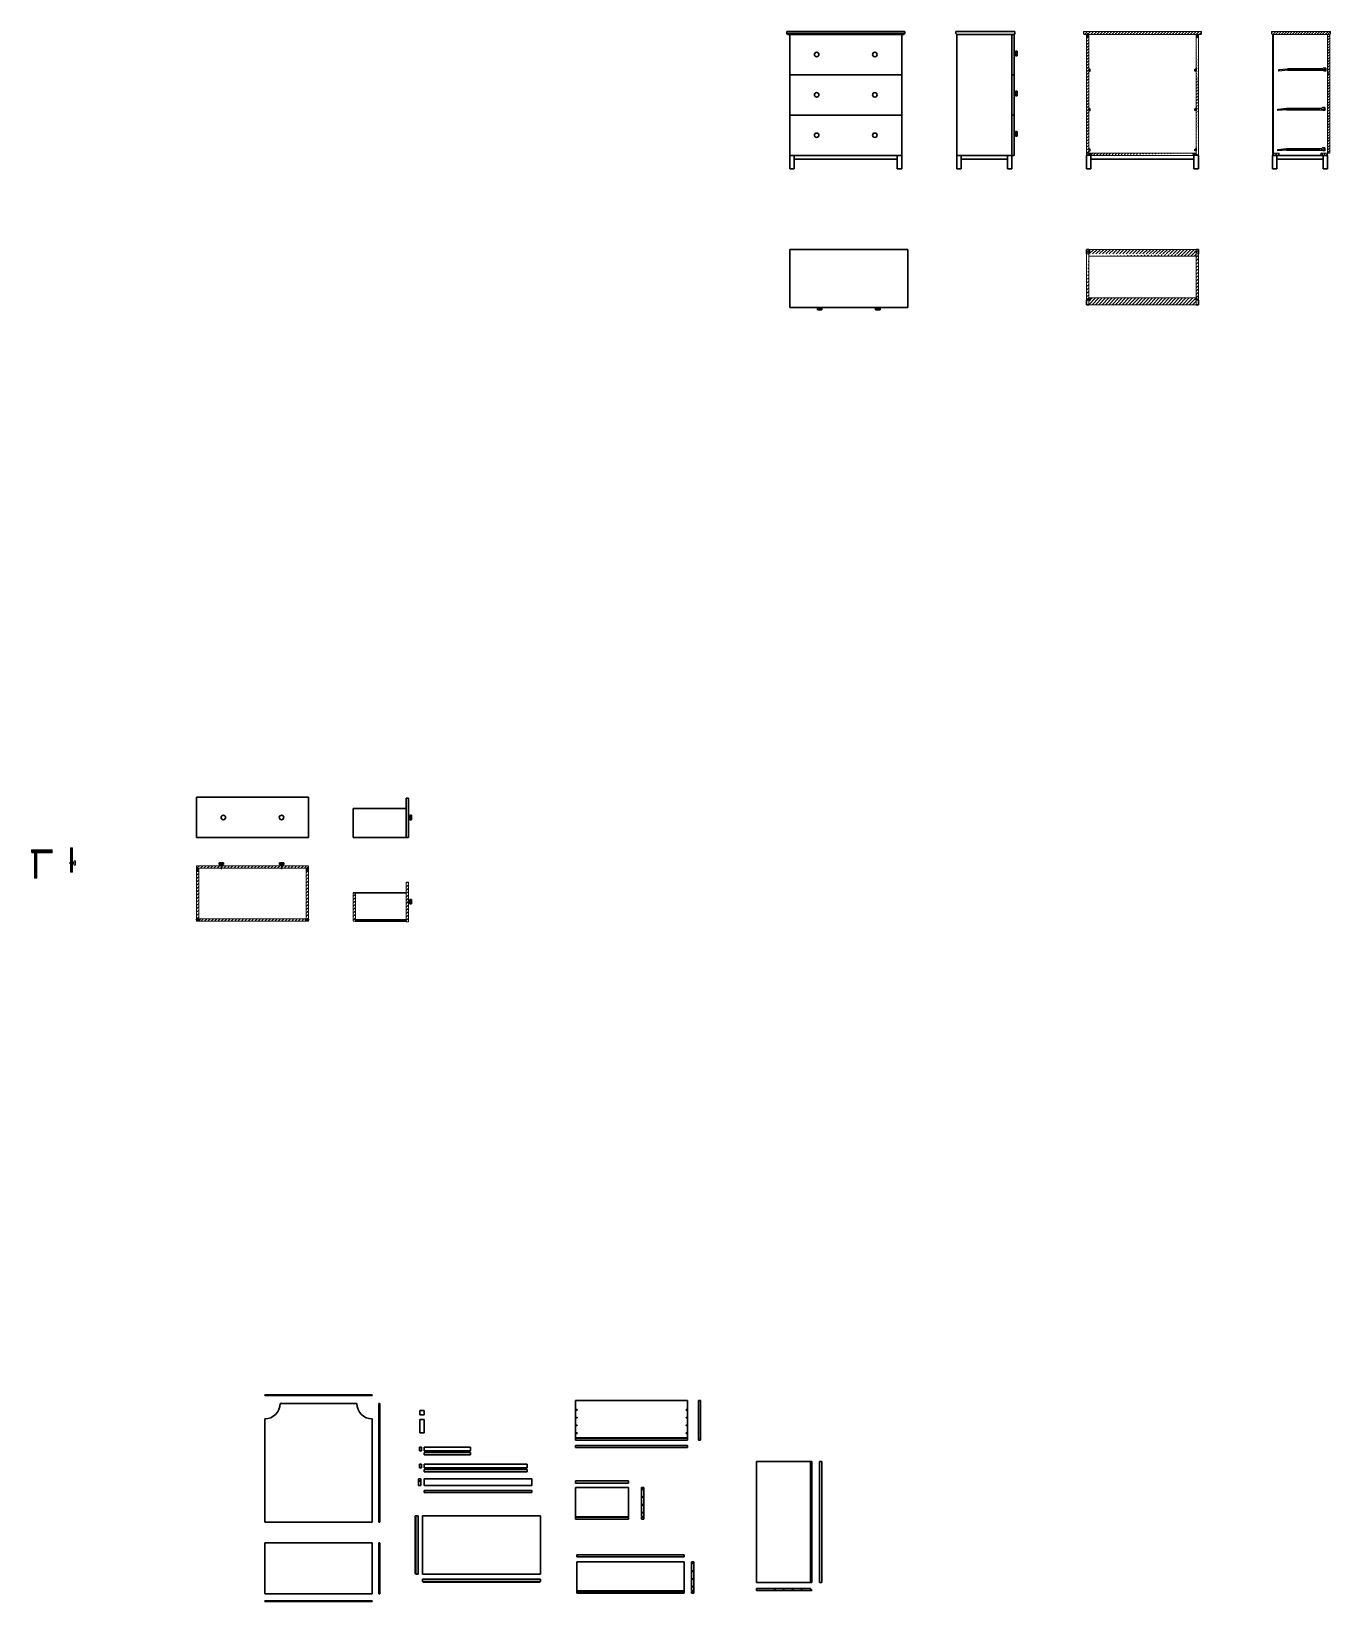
# Model space of a CAD drawing. Header units: millimetres. Extents: x 1117 to 1987, y 1384 to 2435.
import ezdxf

# ---------------------------------------------------------------- set-up
doc = ezdxf.new("R2010")
doc.units = ezdxf.units.MM
for name, color, linetype, lineweight in [('arredi', 8, 'Continuous', 30), ('sezionato', 2, 'Continuous', 18), ('Struttura', 7, 'Continuous', 18)]:
    doc.layers.add(name, color=color, linetype=linetype, lineweight=lineweight)
doc.layers.add('giunzioni', color=5, linetype='Continuous')
doc.layers.add('Viti', color=3, linetype='Continuous')
doc.layers.add('non sez', color=8, linetype='Continuous', plot=False)

# ---------------------------------------------------------------- blocks, each defined once
blk = doc.blocks.new('100412')
for p, q in [((40.5, 243.5), (40.4, 243.5)), ((40.4, 243.2), (40.5, 243.1)), ((40.5, 243.2), (40.5, 243.5)), ((40.6, 243.2), (40.5, 243.5)), ((40.5, 243.5), (40.5, 243.5)), ((40.5, 243.5), (40.5, 243.5)), ((40.6, 243.5), (40.5, 243.5)), ((40.5, 243.1), (40.5, 243.2)), ((40.5, 243.2), (40.5, 243.1)), ((40.5, 243.1), (40.6, 243.2)), ((40.6, 243.2), (40.6, 243.5)), ((40.6, 243.5), (40.6, 243.5)), ((40.7, 243.5), (40.6, 243.5)), ((40.6, 243.5), (40.6, 243.5)), ((40.6, 243.2), (40.6, 243.1)), ((40.6, 243.1), (40.6, 243.2)), ((40.6, 243.2), (40.7, 243.1)), ((40.7, 243.2), (40.7, 243.5)), ((40.8, 243.2), (40.7, 243.5)), ((40.7, 243.5), (40.7, 243.5)), ((40.7, 243.5), (40.7, 243.5)), ((40.8, 243.5), (40.7, 243.5)), ((40.7, 243.1), (40.7, 243.2)), ((40.7, 243.2), (40.7, 243.1)), ((40.7, 243.1), (40.8, 243.2)), ((40.8, 243.2), (40.8, 243.5)), ((40.8, 243.5), (40.8, 243.5)), ((40.9, 243.5), (40.8, 243.5)), ((40.8, 243.5), (40.8, 243.5)), ((40.8, 243.2), (40.8, 243.1)), ((40.8, 243.1), (40.8, 243.2)), ((40.8, 243.2), (40.9, 243.1)), ((40.9, 243.2), (40.9, 243.5)), ((41, 243.5), (40.9, 243.5)), ((40.9, 243.5), (40.9, 243.5)), ((40.9, 243.1), (40.9, 243.2)), ((40.9, 243.2), (41, 243.1)), ((41, 243.2), (41, 243.5)), ((41, 243.2), (41, 243.5)), ((41, 243.5), (41, 243.5)), ((41, 243.5), (41, 243.5)), ((41.1, 243.5), (41, 243.5)), ((41, 243.5), (41, 243.5)), ((41, 243.1), (41, 243.2)), ((41, 243.2), (41, 243.1)), ((41, 243.1), (41, 243.2)), ((41, 243.2), (41.1, 243.1)), ((41.1, 243.2), (41.1, 243.5)), ((41.2, 243.5), (41.1, 243.5)), ((41.1, 243.5), (41.1, 243.5)), ((41.1, 243.1), (41.1, 243.2)), ((41.1, 243.2), (41.2, 243.1)), ((41.2, 243.2), (41.2, 243.5)), ((41.3, 243.2), (41.2, 243.5)), ((41.2, 243.5), (41.2, 243.5)), ((41.2, 243.5), (41.2, 243.5)), ((41.3, 243.5), (41.2, 243.5)), ((41.2, 243.1), (41.2, 243.2)), ((41.2, 243.2), (41.2, 243.1)), ((41.2, 243.1), (41.3, 243.2)), ((41.3, 243.2), (41.3, 243.5)), ((41.3, 243.5), (41.3, 243.5)), ((41.4, 243.5), (41.3, 243.5)), ((41.3, 243.5), (41.3, 243.5)), ((41.3, 243.2), (41.3, 243.1)), ((41.3, 243.1), (41.3, 243.2)), ((41.3, 243.2), (41.4, 243.1)), ((41.4, 243.2), (41.4, 243.5)), ((41.5, 243.2), (41.4, 243.5)), ((41.4, 243.5), (41.4, 243.5)), ((41.4, 243.5), (41.4, 243.5)), ((41.5, 243.5), (41.4, 243.5)), ((41.4, 243.1), (41.4, 243.2)), ((41.4, 243.2), (41.4, 243.1)), ((41.4, 243.1), (41.5, 243.2)), ((41.5, 243.2), (41.5, 243.5)), ((41.5, 243.5), (41.5, 243.5)), ((41.6, 243.5), (41.5, 243.5)), ((41.5, 243.5), (41.5, 243.5)), ((41.5, 243.2), (41.5, 243.1)), ((41.5, 243.1), (41.5, 243.2)), ((41.5, 243.2), (41.6, 243.1)), ((41.6, 243.2), (41.6, 243.5)), ((41.7, 243.5), (41.6, 243.5)), ((41.6, 243.5), (41.6, 243.5)), ((41.6, 243.1), (41.6, 243.2)), ((41.6, 243.2), (41.7, 243.1)), ((41.7, 243.2), (41.7, 243.5)), ((41.7, 243.2), (41.7, 243.5)), ((41.7, 243.5), (41.7, 243.5)), ((41.7, 243.5), (41.7, 243.5)), ((41.8, 243.5), (41.7, 243.5)), ((41.7, 243.5), (41.7, 243.5)), ((41.7, 243.1), (41.7, 243.2)), ((41.7, 243.2), (41.7, 243.1)), ((41.7, 243.1), (41.7, 243.2)), ((41.7, 243.2), (41.8, 243.1)), ((41.8, 243.2), (41.8, 243.5)), ((41.9, 243.5), (41.8, 243.5)), ((41.8, 243.5), (41.8, 243.5)), ((41.8, 243.1), (41.8, 243.2)), ((41.8, 243.2), (41.9, 243.1)), ((41.9, 243.2), (41.9, 243.5)), ((42, 243.2), (41.9, 243.5)), ((41.9, 243.5), (41.9, 243.5)), ((41.9, 243.5), (41.9, 243.5)), ((42, 243.5), (41.9, 243.5)), ((41.9, 243.1), (41.9, 243.2)), ((41.9, 243.2), (41.9, 243.1)), ((41.9, 243.1), (42, 243.2)), ((42, 243.2), (42, 243.5)), ((42, 243.5), (42, 243.5)), ((42.1, 243.5), (42, 243.5)), ((42, 243.5), (42, 243.5)), ((42, 243.2), (42, 243.1)), ((42, 243.1), (42, 243.2)), ((42, 243.2), (42.1, 243.1)), ((42.1, 243.2), (42.1, 243.5)), ((42.2, 243.2), (42.1, 243.5)), ((42.1, 243.5), (42.1, 243.5)), ((42.1, 243.5), (42.1, 243.5)), ((42.2, 243.5), (42.1, 243.5)), ((42.1, 243.1), (42.1, 243.2)), ((42.1, 243.2), (42.1, 243.1)), ((42.1, 243.1), (42.2, 243.2)), ((42.2, 243.2), (42.2, 243.5)), ((42.2, 243.5), (42.2, 243.5)), ((42.3, 243.5), (42.2, 243.5)), ((42.2, 243.5), (42.2, 243.5)), ((42.2, 243.2), (42.2, 243.1)), ((42.2, 243.1), (42.2, 243.2)), ((42.2, 243.2), (42.3, 243.1)), ((42.3, 243.2), (42.3, 243.5)), ((42.4, 243.5), (42.3, 243.5)), ((42.3, 243.5), (42.3, 243.5)), ((42.3, 243.1), (42.3, 243.2)), ((42.3, 243.2), (42.4, 243.1)), ((42.5, 243.5), (42.4, 243.5)), ((42.4, 243.5), (42.4, 243.5)), ((42.4, 243.2), (42.4, 243.5)), ((42.4, 243.2), (42.4, 243.5)), ((42.4, 243.5), (42.4, 243.5)), ((42.4, 243.5), (42.4, 243.5)), ((42.4, 243.2), (42.5, 243.1)), ((42.4, 243.1), (42.4, 243.2)), ((42.4, 243.2), (42.4, 243.1)), ((42.4, 243.1), (42.4, 243.2)), ((42.5, 243.2), (42.5, 243.5)), ((42.6, 243.5), (42.5, 243.5)), ((42.5, 243.5), (42.5, 243.5)), ((42.5, 243.1), (42.5, 243.2)), ((42.5, 243.2), (42.6, 243.1)), ((42.6, 243.2), (42.6, 243.5)), ((42.6, 243.5), (42.6, 243.5)), ((42.6, 243.4), (42.6, 243.2)), ((42.6, 243.1), (42.6, 243.2)), ((42.6, 243.2), (42.6, 243.2))]:
    blk.add_line(p, q)
blk.add_lwpolyline([(40.3, 242.9), (40.3, 243.7, -0.414214), (40.3, 243.8), (40.4, 243.8, -0.414214), (40.4, 243.7), (40.4, 242.9, -0.414214), (40.4, 242.9), (40.3, 242.9, -0.414214)], format="xyb", close=True)
for centre, radius, start, end in [((40.5, 243.3), 0.406, 120.5102, 239.4898), ((42.6, 243.4), 0.025, 0, 90), ((42.6, 243.2), 0.025, 270, 0)]:
    blk.add_arc(centre, radius, start, end)

msp = doc.modelspace()

# ---------------------------------------------------------------- hatches: boundary and pattern name
at = {"layer": 'sezionato'}
h = msp.add_hatch(dxfattribs=at)
h.set_pattern_fill('ANSI31', color=256, scale=0.45)
h.paths.add_polyline_path([(1821.9, 2434.9), (1900.9, 2434.9), (1900.9, 2433.4), (1900.4, 2432.9), (1822.4, 2432.9), (1821.9, 2433.4)])
edge = h.paths.add_edge_path()
edge.add_line((1897.4, 2351.9), (1825.4, 2351.9))
edge.add_line((1825.4, 2353.4), (1897.4, 2353.4))
edge.add_line((1825.4, 2351.9), (1825.4, 2432.9))
edge.add_line((1823.9, 2432.9), (1823.9, 2351.9))
edge.add_line((1823.9, 2351.9), (1825.4, 2351.9))
edge.add_line((1897.4, 2432.9), (1897.4, 2351.9))
edge.add_line((1898.9, 2351.9), (1898.9, 2432.9))
edge.add_line((1897.4, 2351.9), (1898.9, 2351.9))
h = msp.add_hatch(dxfattribs=at)
h.set_pattern_fill('ANSI31', color=256, scale=0.41)
edge = h.paths.add_edge_path()
edge.add_line((1947.9, 2434.9), (1987.4, 2434.9))
edge.add_line((1985.4, 2432.9), (1948.4, 2432.9))
edge.add_line((1948.4, 2432.9), (1947.9, 2433.4))
edge.add_line((1947.9, 2434.9), (1947.9, 2433.4))
edge.add_line((1987.4, 2433.4), (1987.4, 2434.9))
edge.add_line((1986.9, 2432.9), (1987.4, 2433.4))
h = msp.add_hatch(dxfattribs=at)
h.set_pattern_fill('ANSI31', color=256, scale=0.5)
h.paths.add_polyline_path([(1825.4, 2252), (1897.4, 2252), (1897.4, 2289), (1825.4, 2289)])
edge = h.paths.add_edge_path()
edge.add_line((1825.4, 2256.5), (1897.4, 2256.5))
edge.add_line((1897.4, 2255), (1898.9, 2255))
edge.add_line((1898.9, 2286), (1898.9, 2255))
edge.add_line((1897.4, 2284.5), (1825.4, 2284.5))
edge.add_line((1898.9, 2286), (1897.4, 2286))
edge.add_line((1823.9, 2286), (1823.9, 2255))
edge.add_line((1825.4, 2286), (1823.9, 2286))
edge.add_line((1823.9, 2255), (1825.4, 2255))
h = msp.add_hatch(dxfattribs=at)
h.set_pattern_fill('ANSI31', color=256, scale=0.15)
h.paths.add_polyline_path([(1131.3, 1887.2), (1117.4, 1887.2), (1117.4, 1885.7), (1117.9, 1885.2), (1120, 1885.2), (1120, 1885.9), (1120.1, 1885.9), (1120.1, 1885.2), (1131.3, 1885.2)])
h.paths.add_polyline_path([(1119.9, 1885.1, 0.257195), (1119.8, 1885.2), (1119.4, 1885.2), (1119.4, 1868.1), (1120.8, 1868.1), (1120.9, 1868.2), (1120.9, 1885.2), (1120.3, 1885.2), (1120.3, 1884, -0.272109), (1120.2, 1884.1, -0.262927), (1120.1, 1884.1), (1120.1, 1885.1, -0.262927), (1120.2, 1885.1, -0.272109), (1120.3, 1885.2), (1120.1, 1885.2), (1119.8, 1885.2, -0.272109), (1119.9, 1885.1, -0.262927), (1120, 1885.1), (1120, 1884.1, -0.267949), (1119.9, 1884.1)])
h.paths.add_polyline_path([(1120, 1885.1, -0.414214), (1120.1, 1885.1, -0.414214), (1120.1, 1885.1), (1120.1, 1884.1, -0.414214), (1120.1, 1884.1, -0.414214), (1120, 1884.1)], flags=16)
h.paths.add_polyline_path([(1120.4, 1883.4, -1), (1119.7, 1883.4, -1)], flags=16)
h = msp.add_hatch(dxfattribs=at)
h.set_pattern_fill('ANSI31', color=256, scale=0.26)
h.paths.add_polyline_path([(1368.3, 1840.2), (1334, 1840.2), (1334, 1840.4), (1368.3, 1840.4), (1368.6, 1840.4), (1368.6, 1840.2)])

# ---------------------------------------------------------------- linework, layer by layer
at = {"layer": 'arredi'}
for p, q in [((1623.2, 2434.9), (1702.2, 2434.9)), ((1623.2, 2434.9), (1623.2, 2433.4)), ((1623.7, 2432.9), (1623.2, 2433.4)), ((1623.2, 2433.4), (1702.2, 2433.4)), ((1625.2, 2432.9), (1623.7, 2432.9)), ((1700.2, 2432.9), (1625.2, 2432.9)), ((1625.2, 2432.9), (1625.2, 2351.9)), ((1700.2, 2351.9), (1700.2, 2432.9)), ((1700.2, 2432.9), (1701.7, 2432.9)), ((1701.7, 2432.9), (1702.2, 2433.4)), ((1702.2, 2433.4), (1702.2, 2434.9)), ((1736.5, 2434.9), (1776, 2434.9)), ((1736.5, 2434.9), (1736.5, 2433.4)), ((1737, 2432.9), (1736.5, 2433.4)), ((1774, 2432.9), (1737, 2432.9)), ((1737, 2351.9), (1737, 2432.9)), ((1774, 2432.9), (1774, 2351.9)), ((1775.5, 2432.9), (1774, 2432.9)), ((1775.5, 2432.9), (1776, 2433.4)), ((1775.5, 2406.4), (1775.5, 2432.9)), ((1776, 2433.4), (1776, 2434.9)), ((1776.5, 2420.6), (1775.5, 2420.6)), ((1775.5, 2419.6), (1776.5, 2419.6)), ((1776.5, 2420.6), (1776.5, 2421.6)), ((1776.5, 2421.6), (1777.5, 2421.6)), ((1776.5, 2420.6), (1776.5, 2419.6)), ((1776.5, 2418.6), (1776.5, 2419.6)), ((1777.5, 2418.6), (1776.5, 2418.6)), ((1777.5, 2421.6), (1777.5, 2418.6)), ((1700.2, 2405.9), (1625.2, 2405.9)), ((1774, 2405.9), (1775.5, 2405.9)), ((1775.5, 2379.9), (1775.5, 2406.4)), ((1776.5, 2393.8), (1775.5, 2393.8)), ((1775.5, 2392.8), (1776.5, 2392.8)), ((1776.5, 2393.8), (1776.5, 2394.8)), ((1776.5, 2394.8), (1777.5, 2394.8)), ((1776.5, 2393.8), (1776.5, 2392.8)), ((1776.5, 2391.8), (1776.5, 2392.8)), ((1777.5, 2391.8), (1776.5, 2391.8)), ((1777.5, 2394.8), (1777.5, 2391.8)), ((1625.2, 2378.9), (1700.2, 2378.9)), ((1774, 2378.9), (1775.5, 2378.9)), ((1775.5, 2351.9), (1775.5, 2379.9)), ((1776.5, 2366.8), (1775.5, 2366.8)), ((1775.5, 2365.8), (1776.5, 2365.8)), ((1776.5, 2366.8), (1776.5, 2367.8)), ((1776.5, 2367.8), (1777.5, 2367.8)), ((1776.5, 2366.8), (1776.5, 2365.8)), ((1776.5, 2364.8), (1776.5, 2365.8)), ((1777.5, 2364.8), (1776.5, 2364.8)), ((1777.5, 2367.8), (1777.5, 2364.8)), ((1625.2, 2351.9), (1625.2, 2342.9)), ((1625.2, 2351.9), (1700.2, 2351.9)), ((1628.2, 2342.9), (1628.2, 2351.9)), ((1628.2, 2349.4), (1697.2, 2349.4)), ((1697.2, 2342.9), (1697.2, 2351.9)), ((1700.2, 2351.9), (1700.2, 2342.9)), ((1775.5, 2351.9), (1737, 2351.9)), ((1737, 2342.9), (1737, 2351.9)), ((1740, 2351.9), (1740, 2342.9)), ((1740, 2349.4), (1771, 2349.4)), ((1771, 2342.9), (1771, 2351.9)), ((1774, 2351.9), (1774, 2342.9)), ((1823.9, 2351.9), (1823.9, 2342.9)), ((1826.9, 2342.9), (1826.9, 2351.9)), ((1826.9, 2349.4), (1895.9, 2349.4)), ((1895.9, 2342.9), (1895.9, 2351.9)), ((1898.9, 2351.9), (1898.9, 2342.9)), ((1985.4, 2351.9), (1948.4, 2351.9)), ((1948.4, 2342.9), (1948.4, 2351.9)), ((1951.4, 2351.9), (1951.4, 2342.9)), ((1951.4, 2349.4), (1982.4, 2349.4)), ((1982.4, 2342.9), (1982.4, 2351.9)), ((1985.4, 2351.9), (1985.4, 2342.9)), ((1625.2, 2342.9), (1628.2, 2342.9)), ((1700.2, 2342.9), (1697.2, 2342.9)), ((1740, 2342.9), (1737, 2342.9)), ((1774, 2342.9), (1771, 2342.9)), ((1823.9, 2342.9), (1826.9, 2342.9)), ((1898.9, 2342.9), (1895.9, 2342.9)), ((1951.4, 2342.9), (1948.4, 2342.9)), ((1985.4, 2342.9), (1982.4, 2342.9)), ((1625.2, 2250), (1625.2, 2289)), ((1625.2, 2289), (1704.2, 2289)), ((1704.2, 2289), (1704.2, 2250)), ((1823.9, 2289), (1825.4, 2289)), ((1823.9, 2286), (1823.9, 2289)), ((1897.4, 2289), (1898.9, 2289)), ((1898.9, 2289), (1898.9, 2286)), ((1704.2, 2250), (1625.2, 2250)), ((1643.7, 2248.5), (1643.7, 2249.5)), ((1643.7, 2249.5), (1644.7, 2249.5)), ((1644.7, 2249.5), (1644.7, 2250)), ((1645.7, 2249.5), (1644.7, 2249.5)), ((1645.7, 2249.5), (1645.7, 2250)), ((1645.7, 2249.5), (1646.7, 2249.5)), ((1646.7, 2249.5), (1646.7, 2248.5)), ((1682.7, 2248.5), (1682.7, 2249.5)), ((1682.7, 2249.5), (1683.7, 2249.5)), ((1683.7, 2249.5), (1683.7, 2250)), ((1684.7, 2249.5), (1683.7, 2249.5)), ((1684.7, 2249.5), (1684.7, 2250)), ((1684.7, 2249.5), (1685.7, 2249.5)), ((1685.7, 2249.5), (1685.7, 2248.5)), ((1823.9, 2252), (1823.9, 2255)), ((1825.4, 2252), (1823.9, 2252)), ((1898.9, 2252), (1897.4, 2252)), ((1898.9, 2255), (1898.9, 2252)), ((1646.7, 2248.5), (1643.7, 2248.5)), ((1685.7, 2248.5), (1682.7, 2248.5)), ((1302.9, 1922.3), (1227.9, 1922.3)), ((1227.9, 1922.3), (1227.9, 1895.3)), ((1302.9, 1895.3), (1302.9, 1922.3)), ((1332.8, 1914.8), (1368.3, 1914.8)), ((1332.8, 1895.3), (1332.8, 1914.8)), ((1368.3, 1921.8), (1368.3, 1895.3)), ((1368.3, 1921.8), (1369.8, 1921.8)), ((1369.8, 1895.3), (1369.8, 1921.8)), ((1370.8, 1909.3), (1369.8, 1909.3)), ((1369.8, 1908.3), (1370.8, 1908.3)), ((1370.8, 1909.3), (1370.8, 1910.3)), ((1370.8, 1910.3), (1371.8, 1910.3)), ((1370.8, 1909.3), (1370.8, 1908.3)), ((1370.8, 1907.3), (1370.8, 1908.3)), ((1371.8, 1907.3), (1370.8, 1907.3)), ((1371.8, 1910.3), (1371.8, 1907.3)), ((1302.9, 1895.3), (1227.9, 1895.3)), ((1332.8, 1895.3), (1368.3, 1895.3)), ((1369.8, 1895.3), (1368.3, 1895.3)), ((1243.1, 1877.4), (1243.1, 1878.4)), ((1243.1, 1878.4), (1246.1, 1878.4)), ((1244.1, 1877.4), (1243.1, 1877.4)), ((1244.1, 1877.4), (1245.1, 1877.4)), ((1246.1, 1877.4), (1245.1, 1877.4)), ((1246.1, 1878.4), (1246.1, 1877.4)), ((1283.5, 1877.4), (1283.5, 1878.4)), ((1283.5, 1878.4), (1286.5, 1878.4)), ((1284.5, 1877.4), (1283.5, 1877.4)), ((1284.5, 1877.4), (1285.5, 1877.4)), ((1286.5, 1877.4), (1285.5, 1877.4)), ((1286.5, 1878.4), (1286.5, 1877.4)), ((1332.8, 1858.4), (1368.3, 1858.4)), ((1369.8, 1852.6), (1370.9, 1852.6)), ((1369.8, 1852.2), (1370.9, 1852.2)), ((1370.8, 1852.9), (1370.8, 1853.9)), ((1370.8, 1853.9), (1371.8, 1853.9)), ((1370.8, 1852.9), (1370.8, 1851.9)), ((1370.8, 1850.9), (1370.8, 1851.9)), ((1371.8, 1850.9), (1370.8, 1850.9)), ((1371.7, 1852.6), (1370.9, 1852.6)), ((1371.7, 1852.2), (1370.9, 1852.2)), ((1371.7, 1852.2), (1371.7, 1852.6)), ((1371.8, 1853.9), (1371.8, 1850.9)), ((1334.3, 1839.4), (1368.3, 1839.4)), ((1273.6, 1521.9), (1273.6, 1522.4)), ((1273.6, 1522.4), (1345.6, 1522.4)), ((1273.6, 1521.9), (1345.6, 1521.9)), ((1283.9, 1521.9), (1283.9, 1522.4)), ((1335.3, 1516.5), (1283.9, 1516.5)), ((1335.3, 1521.9), (1335.3, 1522.4)), ((1345.6, 1521.9), (1345.6, 1522.4)), ((1350.6, 1516.5), (1350.1, 1516.5)), ((1350.1, 1516.5), (1350.1, 1437)), ((1350.6, 1437), (1350.6, 1516.5)), ((1481.8, 1492.1), (1481.8, 1518.6)), ((1481.8, 1518.6), (1556.8, 1518.6)), ((1556.8, 1518.6), (1556.8, 1517.5)), ((1556.8, 1517.5), (1556.8, 1492.1)), ((1564, 1518.6), (1564, 1493.6)), ((1564, 1518.6), (1565.5, 1518.6)), ((1565.5, 1492.1), (1565.5, 1518.6)), ((1273.6, 1506.2), (1273.6, 1437)), ((1345.6, 1437), (1345.6, 1506.2)), ((1350.1, 1506.2), (1350.6, 1506.2)), ((1377.4, 1508.9), (1377.4, 1511.9)), ((1377.4, 1511.9), (1380.4, 1511.9)), ((1380.4, 1508.9), (1377.4, 1508.9)), ((1377.4, 1505.9), (1380.4, 1505.9)), ((1377.4, 1505.9), (1377.4, 1496.9)), ((1380.4, 1511.9), (1380.4, 1508.9)), ((1380.4, 1496.9), (1380.4, 1505.9)), ((1377.4, 1496.9), (1380.4, 1496.9)), ((1481.8, 1493.6), (1556.8, 1493.6)), ((1481.8, 1493.4), (1556.8, 1493.4)), ((1564.3, 1493.6), (1564, 1493.6)), ((1564, 1493.4), (1564.3, 1493.4)), ((1564, 1493.4), (1564, 1492.1)), ((1564.3, 1493.4), (1564.3, 1493.6)), ((1377.2, 1484.9), (1377.2, 1487.4)), ((1377.2, 1487.4), (1378.7, 1487.4)), ((1378.7, 1484.9), (1377.2, 1484.9)), ((1378.7, 1484.9), (1378.7, 1487.4)), ((1411.4, 1487.4), (1380.4, 1487.4)), ((1380.4, 1487.4), (1380.4, 1484.9)), ((1380.4, 1484.9), (1411.4, 1484.9)), ((1380.4, 1483.7), (1411.4, 1483.7)), ((1380.4, 1483.7), (1380.4, 1482.2)), ((1411.4, 1482.2), (1380.4, 1482.2)), ((1411.4, 1484.9), (1411.4, 1487.4)), ((1411.4, 1482.2), (1411.4, 1483.7)), ((1556.8, 1492.1), (1481.8, 1492.1)), ((1556.8, 1488.5), (1481.8, 1488.5)), ((1481.8, 1488.5), (1481.8, 1487)), ((1481.8, 1487), (1556.8, 1487)), ((1556.8, 1487), (1556.8, 1488.5)), ((1564, 1492.1), (1565.5, 1492.1)), ((1377.2, 1473.5), (1377.2, 1476)), ((1377.2, 1476), (1378.7, 1476)), ((1378.7, 1473.5), (1377.2, 1473.5)), ((1378.7, 1473.5), (1378.7, 1476)), ((1449.4, 1476), (1380.4, 1476)), ((1380.4, 1473.5), (1380.4, 1476)), ((1380.4, 1473.5), (1449.4, 1473.5)), ((1380.4, 1472.4), (1449.4, 1472.4)), ((1380.4, 1470.9), (1380.4, 1472.4)), ((1449.4, 1473.5), (1449.4, 1476)), ((1449.4, 1470.9), (1449.4, 1472.4)), ((1603, 1477.8), (1603, 1396.8)), ((1640, 1477.8), (1603, 1477.8)), ((1639.2, 1396.8), (1639.2, 1477.8)), ((1640, 1396.8), (1640, 1477.8)), ((1645.1, 1477.8), (1645.1, 1396.8)), ((1646.6, 1477.8), (1645.1, 1477.8)), ((1646.6, 1396.8), (1646.6, 1477.8)), ((1376.6, 1461.7), (1376.6, 1466.2)), ((1376.6, 1466.2), (1378.1, 1466.2)), ((1376.6, 1461.7), (1378.1, 1461.7)), ((1378.1, 1466.2), (1378.1, 1461.7)), ((1449.4, 1470.9), (1380.4, 1470.9)), ((1380.4, 1466.2), (1452.4, 1466.2)), ((1380.4, 1461.7), (1380.4, 1466.2)), ((1452.4, 1461.7), (1380.4, 1461.7)), ((1452.4, 1466.2), (1452.4, 1461.7)), ((1517.3, 1464.8), (1481.8, 1464.8)), ((1481.8, 1464.8), (1481.8, 1463.3)), ((1481.8, 1463.3), (1517.3, 1463.3)), ((1517.3, 1463.3), (1517.3, 1464.8)), ((1380.4, 1458.4), (1452.4, 1458.4)), ((1380.4, 1456.9), (1380.4, 1458.4)), ((1452.4, 1456.9), (1380.4, 1456.9)), ((1452.4, 1458.4), (1452.4, 1456.9)), ((1481.8, 1442.2), (1481.8, 1460.2)), ((1481.8, 1460.2), (1517.3, 1460.2)), ((1517.3, 1460.2), (1517.3, 1442.2)), ((1525.9, 1460.2), (1525.9, 1440.9)), ((1525.9, 1460.2), (1527.4, 1460.2)), ((1527.4, 1439.1), (1527.4, 1460.2)), ((1374.3, 1402.9), (1374.3, 1441.4)), ((1374.3, 1441.4), (1376.3, 1441.4)), ((1374.8, 1402.4), (1374.8, 1441.4)), ((1376.3, 1441.4), (1376.3, 1402.4)), ((1379.2, 1402.4), (1379.2, 1441.4)), ((1379.2, 1441.4), (1458.2, 1441.4)), ((1458.2, 1441.4), (1458.2, 1402.4)), ((1481.8, 1442.2), (1481.8, 1441.9)), ((1481.8, 1439.1), (1481.8, 1441.9)), ((1481.8, 1440.7), (1517.3, 1440.7)), ((1481.8, 1440.4), (1517.3, 1440.4)), ((1517.3, 1441.9), (1517.3, 1442.2)), ((1517.3, 1441.9), (1517.3, 1439.1)), ((1526.9, 1440.9), (1525.9, 1440.9)), ((1525.9, 1440.4), (1526.9, 1440.4)), ((1525.9, 1440.4), (1525.9, 1439.1)), ((1526.9, 1440.4), (1526.9, 1440.9)), ((1273.6, 1437), (1345.6, 1437)), ((1350.1, 1437), (1350.6, 1437)), ((1481.8, 1439.1), (1517.3, 1439.1)), ((1525.9, 1439.1), (1527.4, 1439.1)), ((1345.6, 1423.2), (1273.6, 1423.2)), ((1273.6, 1423.2), (1273.6, 1389.2)), ((1345.6, 1389.2), (1345.6, 1423.2)), ((1350.6, 1423.2), (1350.1, 1423.2)), ((1350.1, 1423.2), (1350.1, 1389.2)), ((1350.6, 1389.2), (1350.6, 1423.2)), ((1554.6, 1415.3), (1482.6, 1415.3)), ((1482.6, 1415.3), (1482.6, 1413.8)), ((1482.6, 1413.8), (1554.6, 1413.8)), ((1482.6, 1392.6), (1482.6, 1410.6)), ((1482.6, 1410.6), (1554.6, 1410.6)), ((1554.6, 1415.3), (1554.6, 1413.8)), ((1554.6, 1410.6), (1554.6, 1389.5)), ((1559.5, 1410.6), (1559.5, 1391.3)), ((1559.5, 1410.6), (1561, 1410.6)), ((1561, 1389.5), (1561, 1410.6)), ((1374.8, 1402.4), (1374.3, 1402.9)), ((1376.3, 1402.4), (1374.8, 1402.4)), ((1458.2, 1402.4), (1379.2, 1402.4)), ((1379.2, 1398.9), (1379.2, 1397.4)), ((1379.2, 1398.9), (1458.2, 1398.9)), ((1458.2, 1398.9), (1458.2, 1397.4)), ((1273.6, 1389.2), (1345.6, 1389.2)), ((1350.1, 1389.2), (1350.6, 1389.2)), ((1379.2, 1397.4), (1379.7, 1396.9)), ((1379.2, 1397.4), (1458.2, 1397.4)), ((1379.7, 1396.9), (1457.7, 1396.9)), ((1458.2, 1397.4), (1457.7, 1396.9)), ((1482.6, 1392.6), (1482.6, 1392.3)), ((1482.6, 1389.5), (1482.6, 1392.3)), ((1482.6, 1391.1), (1554.6, 1391.1)), ((1482.6, 1390.8), (1554.6, 1390.8)), ((1482.6, 1389.5), (1554.6, 1389.5)), ((1560.5, 1391.3), (1559.5, 1391.3)), ((1559.5, 1390.8), (1560.5, 1390.8)), ((1559.5, 1390.8), (1559.5, 1389.5)), ((1559.5, 1389.5), (1561, 1389.5)), ((1560.5, 1390.8), (1560.5, 1391.3)), ((1603, 1396.8), (1640, 1396.8)), ((1603, 1392.8), (1639.2, 1392.8)), ((1603, 1392.8), (1603, 1391.3)), ((1603, 1391.3), (1640, 1391.3)), ((1639.2, 1391.8), (1639.2, 1392.8)), ((1640, 1391.8), (1639.2, 1391.8)), ((1640, 1391.3), (1640, 1391.8)), ((1645.1, 1396.8), (1646.6, 1396.8)), ((1273.6, 1383.9), (1273.6, 1384.4)), ((1273.6, 1384.4), (1345.6, 1384.4)), ((1273.6, 1383.9), (1345.6, 1383.9)), ((1345.6, 1383.9), (1345.6, 1384.4))]:
    msp.add_line(p, q, dxfattribs=at)
for centre, radius in [((1643.2, 2419.4), 1.5), ((1682.2, 2419.4), 1.5), ((1643.2, 2392.4), 1.5), ((1682.2, 2392.4), 1.5), ((1643.2, 2365.4), 1.5), ((1682.2, 2365.4), 1.5), ((1245.9, 1908.8), 1.5), ((1284.9, 1908.8), 1.5), ((1482.6, 1512.3), 0.2), ((1482.6, 1507.1), 0.2), ((1556.1, 1512.3), 0.2), ((1556.1, 1507.1), 0.2), ((1482.6, 1501.9), 0.2), ((1482.6, 1496.7), 0.2), ((1556.1, 1501.9), 0.2), ((1556.1, 1496.7), 0.2), ((1377.4, 1464.7), 0.2), ((1526.6, 1459.1), 0.2), ((1526.6, 1453.9), 0.2), ((1526.6, 1448.7), 0.2), ((1526.6, 1443.5), 0.2), ((1560.2, 1409.5), 0.2), ((1560.2, 1404.3), 0.2), ((1560.2, 1399.1), 0.2), ((1560.2, 1393.9), 0.2), ((1615.2, 1392), 0.2), ((1621.2, 1392), 0.2), ((1627.2, 1392), 0.2), ((1633.2, 1392), 0.2)]:
    msp.add_circle(centre, radius, dxfattribs=at)
for centre, start, end in [((1273.6, 1516.5), 270, 0), ((1345.6, 1516.5), 180, 270)]:
    msp.add_arc(centre, 10.3, start, end, dxfattribs=at)
at = {"layer": 'giunzioni'}
for p, q in [((1824.8, 2432.9), (1824.3, 2432.9)), ((1824.8, 2431.6), (1824.3, 2431.6)), ((1824.4, 2433.5), (1824.7, 2433.4)), ((1824.4, 2433.5), (1824.7, 2433.5)), ((1824.4, 2433.4), (1824.7, 2433.3)), ((1824.4, 2433.3), (1824.7, 2433.2)), ((1824.4, 2433.2), (1824.7, 2433.1)), ((1824.4, 2433.2), (1824.7, 2433.2)), ((1824.4, 2433.1), (1824.7, 2433)), ((1824.4, 2433), (1824.7, 2432.9)), ((1824.4, 2432.8), (1824.4, 2431.7)), ((1824.4, 2432.8), (1824.4, 2432.8)), ((1824.4, 2431.7), (1824.4, 2431.7)), ((1824.6, 2433.6), (1824.5, 2433.6)), ((1824.5, 2431.8), (1824.5, 2432.7)), ((1824.5, 2431.8), (1824.5, 2432.7)), ((1824.5, 2431.4), (1824.5, 2431.6)), ((1824.6, 2432.8), (1824.6, 2432.8)), ((1824.6, 2432.7), (1824.6, 2431.8)), ((1824.6, 2431.8), (1824.6, 2432.7)), ((1824.6, 2431.7), (1824.6, 2431.7)), ((1824.6, 2431.4), (1824.6, 2431.6)), ((1824.7, 2431.7), (1824.7, 2432.8)), ((1898.3, 2432.9), (1897.8, 2432.9)), ((1898.3, 2431.6), (1897.8, 2431.6)), ((1897.9, 2433.5), (1898.2, 2433.4)), ((1897.9, 2433.5), (1898.2, 2433.5)), ((1897.9, 2433.4), (1898.2, 2433.3)), ((1897.9, 2433.3), (1898.2, 2433.2)), ((1897.9, 2433.2), (1898.2, 2433.1)), ((1897.9, 2433.2), (1898.2, 2433.2)), ((1897.9, 2433.1), (1898.2, 2433)), ((1897.9, 2433), (1898.2, 2432.9)), ((1897.9, 2432.8), (1897.9, 2431.7)), ((1897.9, 2432.8), (1897.9, 2432.8)), ((1897.9, 2431.7), (1897.9, 2431.7)), ((1898.1, 2433.6), (1898, 2433.6)), ((1898, 2431.8), (1898, 2432.7)), ((1898, 2431.8), (1898, 2432.7)), ((1898, 2431.4), (1898, 2431.6)), ((1898.1, 2432.8), (1898.1, 2432.8)), ((1898.1, 2432.7), (1898.1, 2431.8)), ((1898.1, 2431.8), (1898.1, 2432.7)), ((1898.1, 2431.7), (1898.1, 2431.7)), ((1898.1, 2431.4), (1898.1, 2431.6)), ((1898.2, 2431.7), (1898.2, 2432.8)), ((1825.4, 2410.4), (1825.4, 2408.4)), ((1825.4, 2410.4), (1825.6, 2410.4)), ((1825.6, 2408.4), (1825.4, 2408.4)), ((1825.6, 2410.4), (1825.6, 2408.4)), ((1826.3, 2409.6), (1825.6, 2409.6)), ((1825.6, 2408.4), (1826.3, 2408.4)), ((1826.3, 2408.4), (1826.3, 2409.6)), ((1896.5, 2408.4), (1896.5, 2409.6)), ((1896.5, 2409.6), (1897.2, 2409.6)), ((1897.2, 2408.4), (1896.5, 2408.4)), ((1897.4, 2410.4), (1897.2, 2410.4)), ((1897.2, 2410.4), (1897.2, 2408.4)), ((1897.2, 2408.4), (1897.4, 2408.4)), ((1897.4, 2410.4), (1897.4, 2408.4)), ((1952.8, 2409.4), (1958.6, 2409.9)), ((1958.6, 2409.7), (1952.8, 2409.2)), ((1952.8, 2408.4), (1952.8, 2409.4)), ((1952.8, 2408.4), (1952.8, 2409.4)), ((1958.6, 2408.9), (1952.8, 2408.4)), ((1982, 2409.9), (1958.6, 2409.9)), ((1958.6, 2409.7), (1981, 2409.7)), ((1958.6, 2408.9), (1982.5, 2408.9)), ((1982, 2409.7), (1981, 2409.7)), ((1982.7, 2410.4), (1982, 2409.9)), ((1982, 2409.9), (1982, 2409.7)), ((1983.2, 2408.4), (1982.5, 2408.9)), ((1984.2, 2410.4), (1982.7, 2410.4)), ((1984.2, 2408.4), (1983.2, 2408.4)), ((1984.2, 2410.4), (1984.2, 2408.4)), ((1825.4, 2383.9), (1825.4, 2381.9)), ((1825.4, 2383.9), (1825.6, 2383.9)), ((1825.6, 2381.9), (1825.4, 2381.9)), ((1825.6, 2383.9), (1825.6, 2381.9)), ((1826.3, 2383.1), (1825.6, 2383.1)), ((1825.6, 2381.9), (1826.3, 2381.9)), ((1826.3, 2381.9), (1826.3, 2383.1)), ((1896.5, 2381.9), (1896.5, 2383.1)), ((1896.5, 2383.1), (1897.2, 2383.1)), ((1897.2, 2381.9), (1896.5, 2381.9)), ((1897.4, 2383.9), (1897.2, 2383.9)), ((1897.2, 2383.9), (1897.2, 2381.9)), ((1897.2, 2381.9), (1897.4, 2381.9)), ((1897.4, 2383.9), (1897.4, 2381.9)), ((1952.1, 2382.9), (1957.9, 2383.4)), ((1957.9, 2383.2), (1952.1, 2382.7)), ((1952.1, 2381.9), (1952.1, 2382.9)), ((1952.1, 2381.9), (1952.1, 2382.9)), ((1957.9, 2382.4), (1952.1, 2381.9)), ((1981.4, 2383.4), (1957.9, 2383.4)), ((1957.9, 2383.2), (1980.3, 2383.2)), ((1957.9, 2382.4), (1981.8, 2382.4)), ((1981.4, 2383.2), (1980.3, 2383.2)), ((1982, 2383.9), (1981.4, 2383.4)), ((1981.4, 2383.4), (1981.4, 2383.2)), ((1982.5, 2381.9), (1981.8, 2382.4)), ((1983.5, 2383.9), (1982, 2383.9)), ((1983.5, 2381.9), (1982.5, 2381.9)), ((1983.5, 2383.9), (1983.5, 2381.9)), ((1825.4, 2356.9), (1825.4, 2354.9)), ((1825.4, 2356.9), (1825.6, 2356.9)), ((1825.6, 2354.9), (1825.4, 2354.9)), ((1825.6, 2356.9), (1825.6, 2354.9)), ((1826.3, 2356.1), (1825.6, 2356.1)), ((1825.6, 2354.9), (1826.3, 2354.9)), ((1826.3, 2354.9), (1826.3, 2356.1)), ((1896.5, 2354.9), (1896.5, 2356.1)), ((1896.5, 2356.1), (1897.2, 2356.1)), ((1897.2, 2354.9), (1896.5, 2354.9)), ((1897.4, 2356.9), (1897.2, 2356.9)), ((1897.2, 2356.9), (1897.2, 2354.9)), ((1897.2, 2354.9), (1897.4, 2354.9)), ((1897.4, 2356.9), (1897.4, 2354.9)), ((1952.1, 2355.9), (1957.9, 2356.4)), ((1957.9, 2356.2), (1952.1, 2355.7)), ((1952.1, 2354.9), (1952.1, 2355.9)), ((1952.1, 2354.9), (1952.1, 2355.9)), ((1957.9, 2355.4), (1952.1, 2354.9)), ((1981.4, 2356.4), (1957.9, 2356.4)), ((1957.9, 2356.2), (1980.3, 2356.2)), ((1957.9, 2355.4), (1981.8, 2355.4)), ((1981.4, 2356.2), (1980.3, 2356.2)), ((1982, 2356.9), (1981.4, 2356.4)), ((1981.4, 2356.4), (1981.4, 2356.2)), ((1982.5, 2354.9), (1981.8, 2355.4)), ((1983.5, 2356.9), (1982, 2356.9)), ((1983.5, 2354.9), (1982.5, 2354.9)), ((1983.5, 2356.9), (1983.5, 2354.9)), ((1824.7, 2352.5), (1824.8, 2352.8)), ((1824.7, 2352.7), (1824.7, 2352.6)), ((1824.8, 2352.5), (1824.9, 2352.8)), ((1824.9, 2352.5), (1824.9, 2352.8)), ((1825, 2352.5), (1825, 2352.8)), ((1825, 2352.5), (1825.1, 2352.8)), ((1825.1, 2352.5), (1825.2, 2352.8)), ((1825.2, 2352.5), (1825.3, 2352.8)), ((1825.2, 2352.5), (1825.2, 2352.8)), ((1825.4, 2352.9), (1825.4, 2352.4)), ((1826.5, 2352.8), (1825.5, 2352.8)), ((1825.5, 2352.7), (1825.5, 2352.7)), ((1825.5, 2352.7), (1826.5, 2352.7)), ((1826.5, 2352.7), (1825.5, 2352.7)), ((1826.5, 2352.6), (1825.5, 2352.6)), ((1826.5, 2352.6), (1825.5, 2352.6)), ((1825.5, 2352.5), (1826.5, 2352.5)), ((1825.5, 2352.5), (1825.5, 2352.5)), ((1826.5, 2352.7), (1826.5, 2352.7)), ((1826.5, 2352.5), (1826.5, 2352.5)), ((1826.6, 2352.9), (1826.6, 2352.4)), ((1826.9, 2352.7), (1826.6, 2352.7)), ((1826.9, 2352.6), (1826.6, 2352.6)), ((1895.9, 2352.8), (1896.1, 2352.8)), ((1895.9, 2352.7), (1896.1, 2352.7)), ((1896.1, 2352.9), (1896.1, 2352.5)), ((1896.2, 2352.8), (1897.2, 2352.8)), ((1897.2, 2352.8), (1896.2, 2352.8)), ((1896.2, 2352.8), (1897.2, 2352.8)), ((1896.2, 2352.7), (1897.2, 2352.7)), ((1896.2, 2352.7), (1896.2, 2352.7)), ((1897.2, 2352.6), (1896.2, 2352.6)), ((1896.2, 2352.6), (1897.2, 2352.6)), ((1896.2, 2352.6), (1896.2, 2352.6)), ((1897.2, 2352.7), (1897.2, 2352.7)), ((1897.2, 2352.6), (1897.2, 2352.6)), ((1897.4, 2352.9), (1897.4, 2352.5)), ((1897.5, 2352.6), (1897.4, 2352.8)), ((1897.6, 2352.6), (1897.5, 2352.8)), ((1897.5, 2352.6), (1897.5, 2352.8)), ((1897.7, 2352.6), (1897.6, 2352.8)), ((1897.8, 2352.6), (1897.7, 2352.8)), ((1897.9, 2352.6), (1897.8, 2352.8)), ((1897.8, 2352.6), (1897.8, 2352.8)), ((1898, 2352.6), (1897.9, 2352.8)), ((1898.1, 2352.8), (1898.1, 2352.6)), ((1824.7, 2287.7), (1824.6, 2287.6)), ((1824.6, 2287.6), (1824.6, 2287.4)), ((1824.7, 2287.4), (1824.6, 2287.4)), ((1824.7, 2287.7), (1826, 2287.7)), ((1824.7, 2287.4), (1826, 2287.4)), ((1826, 2287.7), (1826.1, 2287.6)), ((1826, 2287.4), (1826.1, 2287.4)), ((1826.1, 2287.4), (1826.1, 2287.6)), ((1826.1, 2287.6), (1826.1, 2287.4)), ((1896.7, 2287.7), (1896.6, 2287.6)), ((1896.6, 2287.6), (1896.6, 2287.4)), ((1896.7, 2287.4), (1896.6, 2287.4)), ((1896.7, 2287.7), (1898, 2287.7)), ((1896.7, 2287.4), (1898, 2287.4)), ((1898, 2287.7), (1898.1, 2287.6)), ((1898, 2287.4), (1898.1, 2287.4)), ((1898.1, 2287.4), (1898.1, 2287.6)), ((1898.1, 2287.6), (1898.1, 2287.4)), ((1824.6, 2256), (1824.6, 2255.8)), ((1824.7, 2256), (1824.6, 2256)), ((1824.7, 2255.7), (1824.6, 2255.8)), ((1824.7, 2256), (1826, 2256)), ((1824.7, 2255.7), (1826, 2255.7)), ((1826, 2256), (1826.1, 2256)), ((1826, 2255.7), (1826.1, 2255.8)), ((1826.1, 2255.8), (1826.1, 2256)), ((1826.1, 2256), (1826.1, 2255.8)), ((1896.7, 2256), (1896.6, 2255.9)), ((1896.6, 2255.9), (1896.6, 2255.7)), ((1896.7, 2255.6), (1896.6, 2255.7)), ((1896.7, 2256), (1898, 2256)), ((1896.7, 2255.6), (1898, 2255.6)), ((1898, 2256), (1898.1, 2255.9)), ((1898, 2255.6), (1898.1, 2255.7)), ((1898.1, 2255.7), (1898.1, 2255.9)), ((1898.1, 2255.9), (1898.1, 2255.7)), ((1120.3, 1885.2), (1119.8, 1885.2)), ((1120.3, 1884), (1119.8, 1884)), ((1119.9, 1885.9), (1120.2, 1885.8)), ((1119.9, 1885.8), (1120.2, 1885.7)), ((1119.9, 1885.7), (1120.2, 1885.6)), ((1119.9, 1885.6), (1120.2, 1885.6)), ((1119.9, 1885.6), (1120.2, 1885.5)), ((1119.9, 1885.5), (1120.2, 1885.4)), ((1119.9, 1885.4), (1120.2, 1885.3)), ((1119.9, 1885.4), (1120.2, 1885.4)), ((1119.9, 1885.1), (1119.9, 1884.1)), ((1119.9, 1885.1), (1119.9, 1885.1)), ((1119.9, 1884.1), (1119.9, 1884.1)), ((1120.1, 1885.9), (1120, 1885.9)), ((1120, 1884.1), (1120, 1885.1)), ((1120, 1884.1), (1120, 1885.1)), ((1120, 1883.7), (1120, 1884)), ((1120.1, 1885.1), (1120.1, 1885.1)), ((1120.1, 1885.1), (1120.1, 1884.1)), ((1120.1, 1884.1), (1120.1, 1885.1)), ((1120.1, 1884.1), (1120.1, 1884.1)), ((1120.1, 1883.7), (1120.1, 1884)), ((1120.2, 1884.1), (1120.2, 1885.1)), ((1369.7, 1852.4), (1369.7, 1852.7)), ((1369.7, 1852.7), (1369.8, 1852.7)), ((1369.7, 1852.1), (1369.7, 1852.4)), ((1369.8, 1852.1), (1369.7, 1852.1)), ((1369.8, 1852.7), (1369.8, 1852.1)), ((1371.7, 1852.5), (1369.8, 1852.5)), ((1371.7, 1852.2), (1369.8, 1852.2)), ((1371.7, 1852.5), (1371.7, 1852.2)), ((1227.8, 1840.6), (1227.9, 1840.6)), ((1227.8, 1840.6), (1227.8, 1840)), ((1227.9, 1840), (1227.8, 1840)), ((1227.9, 1840.6), (1227.9, 1840)), ((1230.1, 1840.4), (1227.9, 1840.4)), ((1230.1, 1840.1), (1227.9, 1840.1)), ((1230.1, 1840.4), (1230.1, 1840.1)), ((1300.8, 1840.4), (1302.9, 1840.4)), ((1300.8, 1840.4), (1300.8, 1840.1)), ((1300.8, 1840.1), (1302.9, 1840.1)), ((1303.1, 1840.6), (1302.9, 1840.6)), ((1302.9, 1840.6), (1302.9, 1840)), ((1302.9, 1840), (1303.1, 1840)), ((1303.1, 1840.3), (1303.1, 1840.6)), ((1303.1, 1840), (1303.1, 1840.3))]:
    msp.add_line(p, q, dxfattribs=at)
for points in [[(1824.5, 2433.6), (1824.5, 2432.9)], [(1824.6, 2432.9), (1824.6, 2433.6)], [(1898, 2433.6), (1898, 2432.9)], [(1898.1, 2432.9), (1898.1, 2433.6)], [(1825.4, 2352.7), (1824.7, 2352.7)], [(1824.7, 2352.6), (1825.4, 2352.6)], [(1897.4, 2352.8), (1898.1, 2352.8)], [(1898.1, 2352.6), (1897.4, 2352.6)], [(1120, 1885.9), (1120, 1885.2)], [(1120.1, 1885.2), (1120.1, 1885.9)]]:
    msp.add_lwpolyline(points, dxfattribs=at)
for centre, radius in [((1952.9, 2409), 0.167), ((1952.9, 2409), 0.138), ((1958.4, 2409.2), 0.167), ((1958.4, 2409.2), 0.138), ((1965.7, 2409.2), 0.167), ((1965.7, 2409.2), 0.138), ((1974.3, 2409.2), 0.167), ((1974.3, 2409.2), 0.138), ((1982.3, 2409.2), 0.167), ((1982.3, 2409.2), 0.138), ((1983.5, 2409), 0.6), ((1983.5, 2409), 0.525), ((1983.5, 2409), 0.321), ((1983.5, 2409), 0.29), ((1983.5, 2410.1), 0.167), ((1983.5, 2410.1), 0.138), ((1983.5, 2409), 0.0933), ((1952.3, 2382.5), 0.167), ((1952.3, 2382.5), 0.138), ((1957.8, 2382.7), 0.167), ((1957.8, 2382.7), 0.138), ((1965, 2382.7), 0.167), ((1965, 2382.7), 0.138), ((1973.6, 2382.7), 0.167), ((1973.6, 2382.7), 0.138), ((1981.7, 2382.7), 0.167), ((1981.7, 2382.7), 0.138), ((1982.9, 2382.5), 0.6), ((1982.9, 2382.5), 0.525), ((1982.9, 2382.5), 0.321), ((1982.9, 2382.5), 0.29), ((1982.9, 2383.6), 0.167), ((1982.9, 2383.6), 0.138), ((1982.9, 2382.5), 0.0933), ((1952.3, 2355.5), 0.167), ((1952.3, 2355.5), 0.138), ((1957.8, 2355.7), 0.167), ((1957.8, 2355.7), 0.138), ((1965, 2355.7), 0.167), ((1965, 2355.7), 0.138), ((1973.6, 2355.7), 0.167), ((1973.6, 2355.7), 0.138), ((1981.7, 2355.7), 0.167), ((1981.7, 2355.7), 0.138), ((1982.9, 2355.5), 0.6), ((1982.9, 2355.5), 0.525), ((1982.9, 2355.5), 0.321), ((1982.9, 2355.5), 0.29), ((1982.9, 2356.6), 0.167), ((1982.9, 2356.6), 0.138), ((1982.9, 2355.5), 0.0933)]:
    msp.add_circle(centre, radius, dxfattribs=at)
for centre, radius, start, end in [((1824.3, 2432.8), 0.152, 8.0228, 65.717), ((1824.3, 2431.8), 0.152, 294.283, 351.9772), ((1824.4, 2432.7), 0.0585, 0, 60), ((1824.4, 2431.8), 0.0585, 300, 0), ((1824.6, 2432.7), 0.0585, 90, 180), ((1824.6, 2431.8), 0.0585, 180, 270), ((1824.6, 2432.7), 0.0585, 0, 90), ((1824.7, 2432.7), 0.0585, 120, 180), ((1824.6, 2431.8), 0.0585, 270, 0), ((1824.7, 2431.8), 0.0585, 180, 240), ((1824.8, 2432.8), 0.152, 114.283, 171.9772), ((1824.8, 2431.8), 0.152, 188.0228, 245.717), ((1897.8, 2432.8), 0.152, 8.0228, 65.717), ((1897.8, 2431.8), 0.152, 294.283, 351.9772), ((1897.9, 2432.7), 0.0585, 0, 60), ((1897.9, 2431.8), 0.0585, 300, 0), ((1898.1, 2432.7), 0.0585, 90, 180), ((1898.1, 2431.8), 0.0585, 180, 270), ((1898.1, 2432.7), 0.0585, 0, 90), ((1898.2, 2432.7), 0.0585, 120, 180), ((1898.1, 2431.8), 0.0585, 270, 0), ((1898.2, 2431.8), 0.0585, 180, 240), ((1898.3, 2432.8), 0.152, 114.283, 171.9772), ((1898.3, 2431.8), 0.152, 188.0228, 245.717), ((1825.5, 2352.9), 0.152, 204.283, 261.9773), ((1825.5, 2352.4), 0.152, 98.0228, 155.7171), ((1825.5, 2352.8), 0.0585, 210, 270), ((1825.5, 2352.7), 0.0585, 180, 270), ((1825.5, 2352.7), 0.0585, 90, 180), ((1825.5, 2352.5), 0.0585, 90, 150), ((1826.5, 2352.9), 0.152, 278.0228, 335.7171), ((1826.5, 2352.8), 0.0585, 270, 330), ((1826.5, 2352.7), 0.0585, 270, 0), ((1826.5, 2352.7), 0.0585, 0, 90), ((1826.5, 2352.5), 0.0585, 30, 90), ((1826.5, 2352.4), 0.152, 24.283, 81.9773), ((1896.2, 2353), 0.152, 204.2829, 261.9772), ((1896.2, 2352.4), 0.152, 98.0227, 155.717), ((1896.2, 2352.7), 0.0585, 90, 180), ((1896.2, 2352.9), 0.0585, 210, 270), ((1896.2, 2352.7), 0.0585, 180, 270), ((1896.2, 2352.6), 0.0585, 90, 150), ((1897.2, 2353), 0.152, 278.0227, 335.717), ((1897.2, 2352.7), 0.0585, 360, 90), ((1897.2, 2352.9), 0.0585, 270, 330), ((1897.2, 2352.7), 0.0585, 270, 360), ((1897.2, 2352.4), 0.152, 24.2829, 81.9772), ((1897.2, 2352.6), 0.0585, 30, 90), ((1119.8, 1885.1), 0.152, 8.0228, 65.717), ((1119.8, 1884.1), 0.152, 294.283, 351.9772), ((1119.9, 1885.1), 0.0585, 0, 60), ((1119.9, 1884.1), 0.0585, 300, 0), ((1120.1, 1885.1), 0.0585, 90, 180), ((1120.1, 1884.1), 0.0585, 180, 270), ((1120.1, 1885.1), 0.0585, 0, 90), ((1120.2, 1885.1), 0.0585, 120, 180), ((1120.1, 1884.1), 0.0585, 270, 0), ((1120.2, 1884.1), 0.0585, 180, 240), ((1120.3, 1885.1), 0.152, 114.283, 171.9772), ((1120.3, 1884.1), 0.152, 188.0228, 245.717)]:
    msp.add_arc(centre, radius, start, end, dxfattribs=at)
at = {"layer": 'non sez'}
for p, q in [((1824.6, 2287.7), (1825.4, 2287.7)), ((1824.6, 2287.7), (1824.6, 2287.3)), ((1824.6, 2287.3), (1825.4, 2287.3)), ((1826.1, 2287.7), (1825.4, 2287.7)), ((1826.1, 2287.3), (1825.4, 2287.3)), ((1826.1, 2287.7), (1826.1, 2287.3)), ((1896.6, 2287.7), (1897.4, 2287.7)), ((1896.6, 2287.7), (1896.6, 2287.3)), ((1896.6, 2287.3), (1897.4, 2287.3)), ((1898.1, 2287.7), (1897.4, 2287.7)), ((1898.1, 2287.3), (1897.4, 2287.3)), ((1898.1, 2287.7), (1898.1, 2287.3)), ((1824.6, 2256.1), (1825.4, 2256.1)), ((1824.6, 2256.1), (1824.6, 2255.7)), ((1824.6, 2255.7), (1825.4, 2255.7)), ((1826.1, 2256.1), (1825.4, 2256.1)), ((1826.1, 2255.7), (1825.4, 2255.7)), ((1826.1, 2256.1), (1826.1, 2255.7)), ((1896.6, 2256), (1897.4, 2256)), ((1896.6, 2256), (1896.6, 2255.6)), ((1896.6, 2255.6), (1897.4, 2255.6)), ((1898.1, 2256), (1897.4, 2256)), ((1898.1, 2255.6), (1897.4, 2255.6)), ((1898.1, 2256), (1898.1, 2255.6))]:
    msp.add_line(p, q, dxfattribs=at)
at = {"layer": 'sezionato', "linetype": 'Continuous'}
for p, q in [((1948.4, 2432.6), (1948.7, 2432.9)), ((1948.4, 2430.7), (1949.2, 2431.5)), ((1948.4, 2428.9), (1949.2, 2429.7)), ((1948.4, 2428.9), (1949.2, 2429.7)), ((1948.4, 2427.1), (1949.2, 2427.9)), ((1948.4, 2427.1), (1949.2, 2427.9)), ((1985.4, 2432.8), (1987.4, 2434.8)), ((1985.4, 2430.9), (1986.9, 2432.4)), ((1985.4, 2429.1), (1986.9, 2430.6)), ((1985.4, 2429.1), (1986.9, 2430.6)), ((1985.4, 2427.2), (1986.9, 2428.7)), ((1985.4, 2427.2), (1986.9, 2428.7)), ((1948.4, 2425.2), (1949.2, 2426)), ((1948.4, 2425.2), (1949.2, 2426)), ((1948.4, 2423.4), (1949.2, 2424.2)), ((1948.4, 2423.4), (1949.2, 2424.2)), ((1948.4, 2421.5), (1949.2, 2422.3)), ((1948.4, 2421.5), (1949.2, 2422.3)), ((1948.4, 2419.7), (1949.2, 2420.5)), ((1948.4, 2419.7), (1949.2, 2420.5)), ((1948.4, 2417.9), (1949.2, 2418.7)), ((1948.4, 2417.9), (1949.2, 2418.7)), ((1985.4, 2425.4), (1986.9, 2426.9)), ((1985.4, 2425.4), (1986.9, 2426.9)), ((1985.4, 2423.6), (1986.9, 2425.1)), ((1985.4, 2423.6), (1986.9, 2425.1)), ((1985.4, 2421.7), (1986.9, 2423.2)), ((1985.4, 2421.7), (1986.9, 2423.2)), ((1985.4, 2419.9), (1986.9, 2421.4)), ((1985.4, 2419.9), (1986.9, 2421.4)), ((1985.4, 2418), (1986.9, 2419.5)), ((1985.4, 2418), (1986.9, 2419.5)), ((1985.4, 2416.2), (1986.9, 2417.7)), ((1985.4, 2416.2), (1986.9, 2417.7)), ((1948.4, 2416), (1949.2, 2416.8)), ((1948.4, 2416), (1949.2, 2416.8)), ((1948.4, 2414.2), (1949.2, 2415)), ((1948.4, 2414.2), (1949.2, 2415)), ((1948.4, 2412.3), (1949.2, 2413.1)), ((1948.4, 2412.3), (1949.2, 2413.1)), ((1948.4, 2410.5), (1949.2, 2411.3)), ((1948.4, 2410.5), (1949.2, 2411.3)), ((1948.4, 2408.7), (1949.2, 2409.5)), ((1948.4, 2408.7), (1949.2, 2409.5)), ((1948.4, 2406.8), (1949.2, 2407.6)), ((1948.4, 2406.8), (1949.2, 2407.6)), ((1985.4, 2414.4), (1986.9, 2415.9)), ((1985.4, 2414.4), (1986.9, 2415.9)), ((1985.4, 2412.5), (1986.9, 2414)), ((1985.4, 2412.5), (1986.9, 2414)), ((1985.4, 2410.7), (1986.9, 2412.2)), ((1985.4, 2410.7), (1986.9, 2412.2)), ((1985.4, 2408.8), (1986.9, 2410.3)), ((1985.4, 2408.8), (1986.9, 2410.3)), ((1985.4, 2407), (1986.9, 2408.5)), ((1985.4, 2407), (1986.9, 2408.5)), ((1948.4, 2405), (1949.2, 2405.8)), ((1948.4, 2405), (1949.2, 2405.8)), ((1948.4, 2403.1), (1949.2, 2403.9)), ((1948.4, 2403.1), (1949.2, 2403.9)), ((1948.4, 2401.3), (1949.2, 2402.1)), ((1948.4, 2401.3), (1949.2, 2402.1)), ((1948.4, 2399.5), (1949.2, 2400.3)), ((1948.4, 2399.5), (1949.2, 2400.3)), ((1948.4, 2397.6), (1949.2, 2398.4)), ((1948.4, 2397.6), (1949.2, 2398.4)), ((1948.4, 2395.8), (1949.2, 2396.6)), ((1948.4, 2395.8), (1949.2, 2396.6)), ((1985.4, 2405.2), (1986.9, 2406.7)), ((1985.4, 2405.2), (1986.9, 2406.7)), ((1985.4, 2403.3), (1986.9, 2404.8)), ((1985.4, 2401.5), (1986.9, 2403)), ((1985.4, 2399.6), (1986.9, 2401.1)), ((1985.4, 2397.8), (1986.9, 2399.3)), ((1985.4, 2396), (1986.9, 2397.5)), ((1948.4, 2393.9), (1949.2, 2394.7)), ((1948.4, 2393.9), (1949.2, 2394.7)), ((1948.4, 2392.1), (1949.2, 2392.9)), ((1948.4, 2392.1), (1949.2, 2392.9)), ((1948.4, 2390.2), (1949.2, 2391)), ((1948.4, 2390.2), (1949.2, 2391)), ((1948.4, 2388.4), (1949.2, 2389.2)), ((1948.4, 2388.4), (1949.2, 2389.2)), ((1948.4, 2386.6), (1949.2, 2387.4)), ((1948.4, 2386.6), (1949.2, 2387.4)), ((1985.4, 2394.1), (1986.9, 2395.6)), ((1985.4, 2392.3), (1986.9, 2393.8)), ((1985.4, 2390.4), (1986.9, 2391.9)), ((1985.4, 2388.6), (1986.9, 2390.1)), ((1985.4, 2386.7), (1986.9, 2388.2)), ((1985.4, 2384.9), (1986.9, 2386.4)), ((1948.4, 2384.7), (1949.2, 2385.5)), ((1948.4, 2384.7), (1949.2, 2385.5)), ((1948.4, 2382.9), (1949.2, 2383.7)), ((1948.4, 2382.9), (1949.2, 2383.7)), ((1948.4, 2381), (1949.2, 2381.8)), ((1948.4, 2381), (1949.2, 2381.8)), ((1948.4, 2379.2), (1949.2, 2380)), ((1948.4, 2379.2), (1949.2, 2380)), ((1948.4, 2377.4), (1949.2, 2378.2)), ((1948.4, 2377.4), (1949.2, 2378.2)), ((1948.4, 2375.5), (1949.2, 2376.3)), ((1948.4, 2375.5), (1949.2, 2376.3)), ((1985.4, 2383.1), (1986.9, 2384.6)), ((1985.4, 2381.2), (1986.9, 2382.7)), ((1985.4, 2379.4), (1986.9, 2380.9)), ((1985.4, 2377.5), (1986.9, 2379)), ((1985.4, 2375.7), (1986.9, 2377.2)), ((1985.4, 2373.9), (1986.9, 2375.4)), ((1948.4, 2373.7), (1949.2, 2374.5)), ((1948.4, 2373.7), (1949.2, 2374.5)), ((1948.4, 2371.8), (1949.2, 2372.6)), ((1948.4, 2371.8), (1949.2, 2372.6)), ((1948.4, 2370), (1949.2, 2370.8)), ((1948.4, 2370), (1949.2, 2370.8)), ((1948.4, 2368.2), (1949.2, 2369)), ((1948.4, 2368.2), (1949.2, 2369)), ((1948.4, 2366.3), (1949.2, 2367.1)), ((1948.4, 2364.5), (1949.2, 2365.3)), ((1985.4, 2372), (1986.9, 2373.5)), ((1985.4, 2370.2), (1986.9, 2371.7)), ((1985.4, 2368.3), (1986.9, 2369.8)), ((1985.4, 2366.5), (1986.9, 2368)), ((1985.4, 2364.7), (1986.9, 2366.2)), ((1948.4, 2362.6), (1949.2, 2363.4)), ((1948.4, 2360.8), (1949.2, 2361.6)), ((1948.4, 2359), (1949.2, 2359.8)), ((1948.4, 2357.1), (1949.2, 2357.9)), ((1948.4, 2355.3), (1949.2, 2356.1)), ((1948.4, 2353.4), (1949.2, 2354.2)), ((1985.4, 2362.8), (1986.9, 2364.3)), ((1985.4, 2361), (1986.9, 2362.5)), ((1985.4, 2359.1), (1986.9, 2360.6)), ((1985.4, 2357.3), (1986.9, 2358.8)), ((1985.4, 2355.5), (1986.9, 2357)), ((1985.4, 2353.6), (1986.9, 2355.1)), ((1948.4, 2351.9), (1949.9, 2353.4)), ((1950.1, 2351.9), (1951.6, 2353.4)), ((1951.8, 2351.9), (1952.9, 2353)), ((1980.9, 2351.9), (1982.4, 2353.4)), ((1982.6, 2351.9), (1984.1, 2353.4)), ((1984.3, 2351.9), (1985.4, 2353)), ((1143.5, 1888.4), (1143.6, 1888.5)), ((1143.5, 1887.8), (1144.3, 1888.5)), ((1143.5, 1887.1), (1144.9, 1888.5)), ((1143.5, 1886.4), (1145, 1887.9)), ((1143.5, 1885.8), (1145, 1887.3)), ((1143.5, 1885.1), (1145, 1886.6)), ((1143.5, 1884.4), (1145, 1885.9)), ((1143.5, 1883.7), (1145, 1885.2)), ((1143.5, 1883.1), (1145, 1884.6)), ((1143.5, 1882.4), (1145, 1883.9)), ((1143.5, 1881.7), (1145, 1883.2)), ((1143.5, 1881), (1145, 1882.5)), ((1143.5, 1880.4), (1145, 1881.9)), ((1143.5, 1879.7), (1145, 1881.2)), ((1143.5, 1879), (1145, 1880.5)), ((1143.5, 1878.3), (1145, 1879.8)), ((1143.5, 1877.7), (1144, 1878.1)), ((1143.5, 1877), (1144.6, 1878.1)), ((1143.5, 1876.3), (1145, 1877.8)), ((1143.5, 1875.7), (1145, 1877.2)), ((1143.5, 1875), (1145, 1876.5)), ((1143.5, 1874.3), (1145, 1875.8)), ((1143.5, 1873.6), (1145, 1875.1)), ((1143.5, 1873), (1145, 1874.5)), ((1143.5, 1872.3), (1145, 1873.8)), ((1144, 1872.1), (1145, 1873.1)), ((1144.4, 1878.5), (1145, 1879.2)), ((1144.7, 1872.1), (1145, 1872.4)), ((1145, 1878.5), (1145.3, 1878.8)), ((1145.7, 1878.5), (1146, 1878.8)), ((1145.7, 1877.8), (1146, 1878.2)), ((1227.9, 1874.5), (1228.5, 1875.1)), ((1227.9, 1872.3), (1228.4, 1872.7)), ((1227.9, 1870), (1229.4, 1871.5)), ((1228.9, 1875.5), (1229.9, 1876.4)), ((1229, 1873.3), (1229.4, 1873.8)), ((1230.6, 1874.9), (1232.1, 1876.4)), ((1232.9, 1874.9), (1234.4, 1876.4)), ((1235.1, 1874.9), (1236.6, 1876.4)), ((1237.3, 1874.9), (1238.8, 1876.4)), ((1239.6, 1874.9), (1241.1, 1876.4)), ((1241.8, 1874.9), (1243.3, 1876.4)), ((1244.8, 1875.6), (1245.6, 1876.4)), ((1246.3, 1874.9), (1247.8, 1876.4)), ((1248.6, 1874.9), (1250.1, 1876.4)), ((1250.8, 1874.9), (1252.3, 1876.4)), ((1253.1, 1874.9), (1254.6, 1876.4)), ((1255.3, 1874.9), (1256.8, 1876.4)), ((1257.6, 1874.9), (1259.1, 1876.4)), ((1259.8, 1874.9), (1261.3, 1876.4)), ((1262, 1874.9), (1263.5, 1876.4)), ((1264.3, 1874.9), (1265.8, 1876.4)), ((1266.5, 1874.9), (1268, 1876.4)), ((1268.8, 1874.9), (1270.3, 1876.4)), ((1271, 1874.9), (1272.5, 1876.4)), ((1273.3, 1874.9), (1274.8, 1876.4)), ((1275.5, 1874.9), (1277, 1876.4)), ((1277.8, 1874.9), (1279.3, 1876.4)), ((1280, 1874.9), (1281.5, 1876.4)), ((1282.2, 1874.9), (1283.7, 1876.4)), ((1284.5, 1874.9), (1284.8, 1875.3)), ((1285.2, 1875.6), (1286, 1876.4)), ((1286.7, 1874.9), (1288.2, 1876.4)), ((1289, 1874.9), (1290.5, 1876.4)), ((1291.2, 1874.9), (1292.7, 1876.4)), ((1293.5, 1874.9), (1295, 1876.4)), ((1295.7, 1874.9), (1297.2, 1876.4)), ((1298, 1874.9), (1299.5, 1876.4)), ((1300.2, 1874.9), (1301.7, 1876.4)), ((1301.4, 1873.9), (1302, 1874.5)), ((1301.4, 1871.7), (1302.9, 1873.2)), ((1301.4, 1869.4), (1302.9, 1870.9)), ((1302.4, 1874.9), (1302.5, 1874.9)), ((1227.9, 1867.8), (1229.4, 1869.3)), ((1227.9, 1865.5), (1229.4, 1867)), ((1227.9, 1863.3), (1229.4, 1864.8)), ((1227.9, 1861), (1229.4, 1862.5)), ((1227.9, 1858.8), (1229.4, 1860.3)), ((1301.4, 1867.2), (1302.9, 1868.7)), ((1301.4, 1864.9), (1302.9, 1866.4)), ((1301.4, 1862.7), (1302.9, 1864.2)), ((1301.4, 1860.4), (1302.9, 1861.9)), ((1368.3, 1864.5), (1369.3, 1865.4)), ((1368.3, 1862.2), (1369.8, 1863.7)), ((1368.3, 1860), (1369.8, 1861.5)), ((1227.9, 1856.5), (1229.4, 1858)), ((1227.9, 1854.3), (1229.4, 1855.8)), ((1227.9, 1852), (1229.4, 1853.5)), ((1227.9, 1849.8), (1229.4, 1851.3)), ((1301.4, 1858.2), (1302.9, 1859.7)), ((1301.4, 1856), (1302.9, 1857.5)), ((1301.4, 1853.7), (1302.9, 1855.2)), ((1301.4, 1851.5), (1302.9, 1853)), ((1301.4, 1849.2), (1302.9, 1850.7)), ((1332.8, 1858.2), (1333.1, 1858.4)), ((1332.8, 1855.9), (1334.3, 1857.4)), ((1332.8, 1853.7), (1334.3, 1855.2)), ((1332.8, 1851.4), (1334.3, 1852.9)), ((1332.8, 1849.2), (1334.3, 1850.7)), ((1368.3, 1857.8), (1369.8, 1859.3)), ((1368.3, 1855.5), (1369.8, 1857)), ((1368.3, 1853.3), (1369.8, 1854.8)), ((1368.3, 1851), (1369.8, 1852.5)), ((1368.3, 1848.8), (1369.8, 1850.3)), ((1227.9, 1847.6), (1229.4, 1849.1)), ((1227.9, 1845.3), (1229.4, 1846.8)), ((1227.9, 1843.1), (1229.4, 1844.6)), ((1227.9, 1840.8), (1229.4, 1842.3)), ((1228.8, 1839.4), (1229.4, 1840.1)), ((1231, 1839.4), (1232.5, 1840.9)), ((1233.3, 1839.4), (1234.8, 1840.9)), ((1235.5, 1839.4), (1237, 1840.9)), ((1237.8, 1839.4), (1239.3, 1840.9)), ((1240, 1839.4), (1241.5, 1840.9)), ((1242.3, 1839.4), (1243.8, 1840.9)), ((1244.5, 1839.4), (1246, 1840.9)), ((1246.7, 1839.4), (1248.2, 1840.9)), ((1249, 1839.4), (1250.5, 1840.9)), ((1251.2, 1839.4), (1252.7, 1840.9)), ((1253.5, 1839.4), (1255, 1840.9)), ((1255.7, 1839.4), (1257.2, 1840.9)), ((1258, 1839.4), (1259.5, 1840.9)), ((1260.2, 1839.4), (1261.7, 1840.9)), ((1262.5, 1839.4), (1264, 1840.9)), ((1264.7, 1839.4), (1266.2, 1840.9)), ((1267, 1839.4), (1268.5, 1840.9)), ((1269.2, 1839.4), (1270.7, 1840.9)), ((1271.4, 1839.4), (1272.9, 1840.9)), ((1273.7, 1839.4), (1275.2, 1840.9)), ((1275.9, 1839.4), (1277.4, 1840.9)), ((1278.2, 1839.4), (1279.7, 1840.9)), ((1280.4, 1839.4), (1281.9, 1840.9)), ((1282.7, 1839.4), (1284.2, 1840.9)), ((1284.9, 1839.4), (1286.4, 1840.9)), ((1287.2, 1839.4), (1288.7, 1840.9)), ((1289.4, 1839.4), (1290.9, 1840.9)), ((1291.7, 1839.4), (1293.2, 1840.9)), ((1293.9, 1839.4), (1295.4, 1840.9)), ((1296.1, 1839.4), (1297.6, 1840.9)), ((1298.4, 1839.4), (1299.9, 1840.9)), ((1300.6, 1839.4), (1302.9, 1841.7)), ((1301.4, 1847), (1302.9, 1848.5)), ((1301.4, 1844.7), (1302.9, 1846.2)), ((1301.4, 1842.5), (1302.9, 1844)), ((1332.8, 1847), (1334.3, 1848.5)), ((1332.8, 1844.7), (1334.3, 1846.2)), ((1332.8, 1842.5), (1334.3, 1844)), ((1332.8, 1840.2), (1334.3, 1841.7)), ((1368.3, 1846.5), (1369.8, 1848)), ((1368.3, 1844.3), (1369.8, 1845.8)), ((1368.3, 1842), (1369.8, 1843.5)), ((1368.3, 1839.8), (1369.8, 1841.3))]:
    msp.add_line(p, q, dxfattribs=at)
at = {"layer": 'sezionato'}
for p, q in [((1948.4, 2422.9), (1949.2, 2422.9)), ((1823.9, 2351.9), (1825.4, 2351.9)), ((1227.9, 1840.5), (1229, 1840.5)), ((1227.9, 1840.1), (1229, 1840.1)), ((1230.1, 1840.5), (1229, 1840.5)), ((1230.1, 1840.1), (1229, 1840.1)), ((1230.1, 1840.1), (1230.1, 1840.5)), ((1300.7, 1840.5), (1301.8, 1840.5)), ((1300.7, 1840.1), (1300.7, 1840.5)), ((1300.7, 1840.1), (1301.8, 1840.1)), ((1302.9, 1840.5), (1301.8, 1840.5)), ((1302.9, 1840.1), (1301.8, 1840.1))]:
    msp.add_line(p, q, dxfattribs=at)
for points in [[(1228.9, 1873.4), (1228.9, 1875.5), (1228.5, 1875.5), (1228.5, 1873.4)], [(1302.4, 1873.4), (1302.4, 1875.5), (1302, 1875.5), (1302, 1873.4)]]:
    msp.add_lwpolyline(points, dxfattribs=at)
for centre in [(1228.7, 1873), (1302.2, 1873)]:
    msp.add_arc(centre, 0.436, 120, 60, dxfattribs=at)
at = {"layer": 'Struttura'}
for p, q in [((1821.9, 2434.9), (1821.9, 2433.4)), ((1821.9, 2434.9), (1900.9, 2434.9)), ((1821.9, 2433.4), (1822.4, 2432.9)), ((1822.4, 2432.9), (1900.4, 2432.9)), ((1823.9, 2432.9), (1823.9, 2351.9)), ((1824.8, 2432.9), (1824.3, 2432.9)), ((1824.3, 2432.9), (1824.3, 2431.3)), ((1824.3, 2430.7), (1824.3, 2431)), ((1824.3, 2431), (1824.9, 2431)), ((1824.8, 2432.9), (1824.8, 2431.3)), ((1824.8, 2431), (1824.8, 2430.9)), ((1824.8, 2430.9), (1824.9, 2430.9)), ((1825.4, 2351.9), (1825.4, 2432.9)), ((1897.4, 2432.9), (1897.4, 2351.9)), ((1898.3, 2432.9), (1897.8, 2432.9)), ((1897.8, 2432.9), (1897.8, 2431.3)), ((1897.8, 2430.7), (1897.8, 2431)), ((1897.8, 2431), (1898.4, 2431)), ((1898.3, 2432.9), (1898.3, 2431.3)), ((1898.3, 2431), (1898.3, 2430.9)), ((1898.3, 2430.9), (1898.4, 2430.9)), ((1898.9, 2351.9), (1898.9, 2432.9)), ((1900.9, 2433.4), (1900.4, 2432.9)), ((1900.9, 2434.9), (1900.9, 2433.4)), ((1947.9, 2434.9), (1987.4, 2434.9)), ((1947.9, 2434.9), (1947.9, 2433.4)), ((1948.4, 2432.9), (1947.9, 2433.4)), ((1985.4, 2432.9), (1948.4, 2432.9)), ((1948.4, 2351.9), (1948.4, 2432.9)), ((1949.2, 2353.4), (1949.2, 2432.9)), ((1985.4, 2432.9), (1986.9, 2432.9)), ((1986.9, 2432.9), (1985.4, 2432.9)), ((1985.4, 2351.9), (1985.4, 2432.9)), ((1986.9, 2432.9), (1987.4, 2433.4)), ((1986.9, 2406.4), (1986.9, 2432.9)), ((1987.4, 2433.4), (1987.4, 2434.9)), ((1985.4, 2406.4), (1986.9, 2406.4)), ((1986.9, 2379.9), (1986.9, 2406.4)), ((1986.9, 2379.9), (1985.4, 2379.9)), ((1986.9, 2353.4), (1986.9, 2379.9)), ((1825.4, 2353.4), (1897.4, 2353.4)), ((1825.4, 2352.9), (1825.4, 2352.4)), ((1825.4, 2352.9), (1826.9, 2352.9)), ((1825.4, 2352.4), (1826.9, 2352.4)), ((1897.4, 2351.9), (1825.4, 2351.9)), ((1827.3, 2352.4), (1827.3, 2353)), ((1827.3, 2352.9), (1827.3, 2353)), ((1827.3, 2352.9), (1827.3, 2352.9)), ((1827.5, 2352.4), (1827.3, 2352.4)), ((1895.2, 2352.5), (1895.5, 2352.5)), ((1895.4, 2352.9), (1895.4, 2353.1)), ((1895.5, 2352.9), (1895.4, 2352.9)), ((1895.5, 2352.5), (1895.5, 2353.1)), ((1897.4, 2352.9), (1895.8, 2352.9)), ((1897.4, 2352.5), (1895.8, 2352.5)), ((1897.4, 2352.9), (1897.4, 2352.5)), ((1897.4, 2351.9), (1898.9, 2351.9)), ((1952.9, 2353.4), (1948.4, 2353.4)), ((1952.9, 2351.9), (1952.9, 2353.4)), ((1980.9, 2351.9), (1980.9, 2353.4)), ((1980.9, 2353.4), (1986.9, 2353.4)), ((1825.4, 2286), (1823.9, 2286)), ((1823.9, 2286), (1823.9, 2255)), ((1825.4, 2289), (1897.4, 2289)), ((1825.4, 2252), (1825.4, 2289)), ((1897.4, 2284.5), (1825.4, 2284.5)), ((1897.4, 2252), (1897.4, 2289)), ((1898.9, 2286), (1897.4, 2286)), ((1898.9, 2286), (1898.9, 2255)), ((1823.9, 2255), (1825.4, 2255)), ((1825.4, 2256.5), (1897.4, 2256.5)), ((1825.4, 2252), (1897.4, 2252)), ((1897.4, 2255), (1898.9, 2255)), ((1117.4, 1887.2), (1117.4, 1885.7)), ((1117.4, 1887.2), (1131.3, 1887.2)), ((1117.4, 1885.7), (1117.9, 1885.2)), ((1117.9, 1885.2), (1131.3, 1885.2)), ((1119.4, 1885.2), (1119.4, 1868.1)), ((1120.3, 1885.2), (1119.8, 1885.2)), ((1119.8, 1885.2), (1119.8, 1883.7)), ((1119.8, 1883), (1119.8, 1883.3)), ((1119.8, 1883.3), (1120.4, 1883.3)), ((1120.3, 1885.2), (1120.3, 1883.7)), ((1120.3, 1883.3), (1120.3, 1883.3)), ((1120.3, 1883.3), (1120.4, 1883.3)), ((1120.9, 1868.1), (1120.9, 1885.2)), ((1131.3, 1887.2), (1131.3, 1885.2)), ((1143.5, 1872.1), (1143.5, 1888.5)), ((1143.5, 1888.5), (1145, 1888.5)), ((1145, 1888.5), (1145, 1872.1)), ((1143.5, 1878.5), (1145.7, 1878.5)), ((1145.7, 1878.1), (1143.5, 1878.1)), ((1143.5, 1872.1), (1145, 1872.1)), ((1146, 1878.8), (1145, 1878.8)), ((1145, 1877.8), (1146, 1877.8)), ((1145.7, 1878.5), (1145.7, 1878.1)), ((1146, 1878.8), (1146, 1879.8)), ((1146, 1879.8), (1147, 1879.8)), ((1146, 1878.8), (1146, 1877.8)), ((1146, 1876.8), (1146, 1877.8)), ((1147, 1876.8), (1146, 1876.8)), ((1147, 1879.8), (1147, 1876.8)), ((1227.9, 1876.4), (1302.9, 1876.4)), ((1227.9, 1874.9), (1227.9, 1876.4)), ((1302.9, 1874.9), (1227.9, 1874.9)), ((1227.9, 1874.9), (1227.9, 1839.4)), ((1229.4, 1839.4), (1229.4, 1874.9)), ((1244.1, 1877.4), (1244.1, 1876.4)), ((1245.1, 1876.4), (1245.1, 1877.4)), ((1284.5, 1877.4), (1284.5, 1876.4)), ((1285.5, 1876.4), (1285.5, 1877.4)), ((1301.4, 1874.9), (1301.4, 1839.4)), ((1302.9, 1876.4), (1302.9, 1874.9)), ((1302.9, 1839.4), (1302.9, 1874.9)), ((1119.4, 1868.1), (1120.9, 1868.1)), ((1369.8, 1865.4), (1368.3, 1865.4)), ((1368.3, 1840.4), (1368.3, 1865.4)), ((1369.8, 1838.9), (1369.8, 1865.4)), ((1332.8, 1858.4), (1332.8, 1839.4)), ((1334.3, 1840.4), (1334.3, 1858.4)), ((1370.8, 1852.9), (1369.8, 1852.9)), ((1369.8, 1851.9), (1370.8, 1851.9)), ((1227.9, 1839.4), (1229.4, 1839.4)), ((1301.4, 1840.9), (1229.4, 1840.9)), ((1229.4, 1839.4), (1301.4, 1839.4)), ((1301.4, 1839.4), (1302.9, 1839.4)), ((1332.8, 1839.4), (1334.3, 1839.4)), ((1368.3, 1840.4), (1334, 1840.4)), ((1334, 1840.2), (1334, 1840.4)), ((1368.3, 1840.2), (1334, 1840.2)), ((1334.3, 1839.4), (1334.3, 1840.2)), ((1368.6, 1840.4), (1368.3, 1840.4)), ((1368.3, 1840.2), (1368.6, 1840.2)), ((1368.3, 1838.9), (1368.3, 1840.2)), ((1368.6, 1840.2), (1368.6, 1840.4)), ((1368.3, 1838.9), (1369.8, 1838.9))]:
    msp.add_line(p, q, dxfattribs=at)
at = {"layer": 'Struttura', "linetype": 'Continuous'}
for p, q in [((1244.1, 1874.9), (1244.4, 1875.3)), ((1120.8, 1868.1), (1120.9, 1868.2)), ((1302.9, 1839.4), (1302.9, 1839.5)), ((1369.7, 1838.9), (1369.8, 1839.1))]:
    msp.add_line(p, q, dxfattribs=at)
at = {"layer": 'Struttura'}
for centre in [(1824.6, 2431), (1898.1, 2431), (1827.2, 2352.7), (1895.5, 2352.7), (1120.1, 1883.4)]:
    msp.add_circle(centre, 0.382, dxfattribs=at)

# ---------------------------------------------------------------- block references
at = {"layer": 'giunzioni', "rotation": 90}
for p in [(1487.9, 1834.5), (1528.3, 1834.5)]:
    msp.add_blockref('100412', p, dxfattribs=at)
at = {"layer": 'Viti'}
msp.add_blockref('100412', (1103.1, 1635), dxfattribs=at)

doc.saveas('drawing.dxf')
